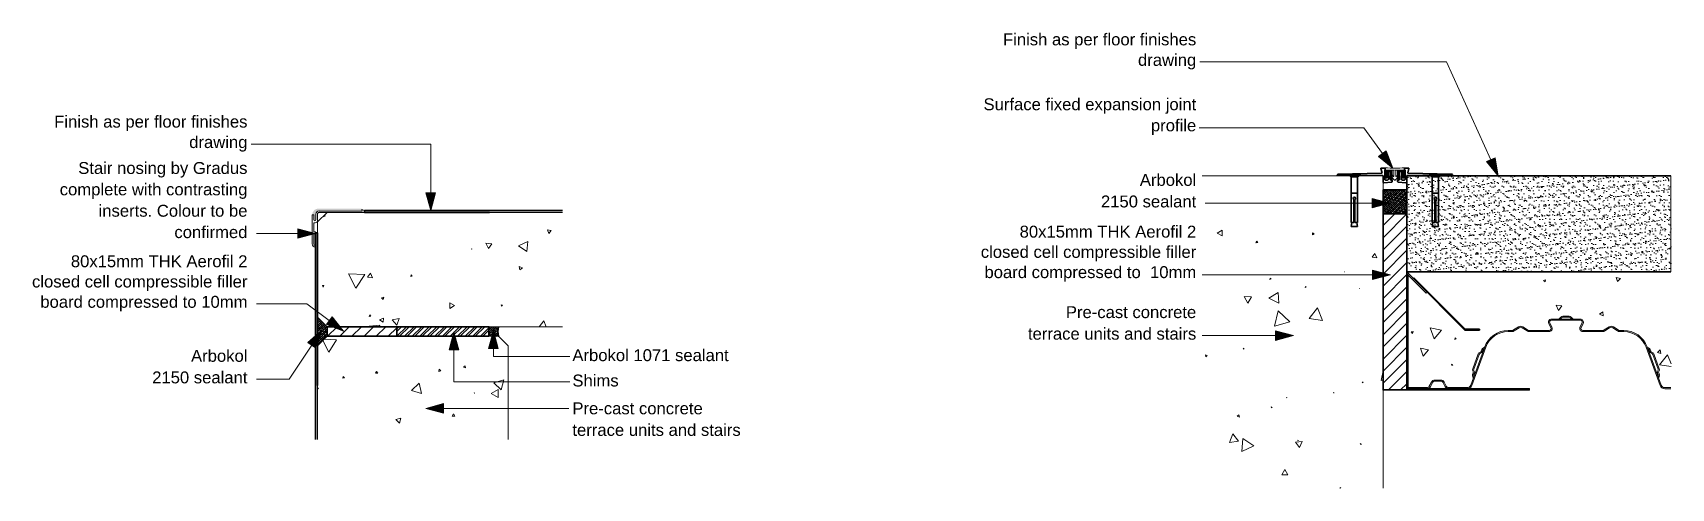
# Model space of a CAD drawing. Header units: millimetres. Extents: x -46868 to 156519, y -87156 to 18123.
# Drawn here: x 154800 to 156519, y -87132 to -86654 of the extents above; entities that cross this region are included whole.
import ezdxf

# ---------------------------------------------------------------- set-up
doc = ezdxf.new("R2010")
doc.units = ezdxf.units.MM
doc.header["$MEASUREMENT"] = 0
doc.linetypes.add('Wipeout_Contour', pattern=[1000, 0, -1000])
for name, color, linetype, lineweight in [('0_Pen_No__1', 7, 'Continuous', 13), ('0_Pen_No__2', 8, 'Continuous', 15), ('0_Pen_No__6', 7, 'Continuous', 35), ('0_Pen_No__7', 7, 'Continuous', 35), ('0_Pen_No__8', 7, 'Continuous', 35), ('0_Pen_No__9', 7, 'Continuous', 13), ('2D Layer_Pen_No__1', 7, 'Continuous', 13), ('2D Layer_Pen_No__2', 8, 'Continuous', 15), ('2D Layer_Pen_No__3', 7, 'Continuous', 18), ('2D Layer_Pen_No__6', 7, 'Continuous', 35), ('2D Layer_Pen_No__8', 7, 'Continuous', 35), ('A-95-P_Text_1_2_Pen_No__1', 7, 'Continuous', 13), ('A-95-P_Text_1_2_Pen_No__7', 7, 'Continuous', 35), ('HATCHING_Pen_No__1', 7, 'Continuous', 13), ('HATCHING_Pen_No__101', 252, 'Continuous', 15), ('HATCHING_Pen_No__2', 8, 'Continuous', 15), ('HATCHING_Pen_No__6', 7, 'Continuous', 35), ('HATCHING_Pen_No__8', 7, 'Continuous', 35), ('HATCHING_Pen_No__84', 8, 'Continuous', 20), ('HATCHING_Pen_No__9', 7, 'Continuous', 13)]:
    doc.layers.add(name, color=color, linetype=linetype, lineweight=lineweight)
doc.layers.add('2D Layer', color=7, linetype='Continuous')
doc.layers.add('HATCHING', color=7, linetype='Continuous')
doc.layers.add('2D Layer_Pen_No__252', color=7, linetype='Continuous', lineweight=13, true_color=0xe8e8e8)
doc.styles.add('GENERATED_STYLE_2', font='')
doc.styles.get('GENERATED_STYLE_2').set_extended_font_data('Arial')

msp = doc.modelspace()

# ---------------------------------------------------------------- texts
at = {"layer": 'A-95-P_Text_1_2_Pen_No__1', "linetype": 'Continuous', "insert": (156020.9, -86856.4), "char_height": 12.5003, "width": 227.8, "attachment_point": 3, "line_spacing_factor": 1.020177, "style": 'GENERATED_STYLE_2'}
msp.add_mtext('\\A1;{\\fArial|b0|i0|c0|p34;80x15mm THK Aerofil 2 closed cell compressible filler board compressed to  10mm}', dxfattribs=at)
at = {"layer": 'A-95-P_Text_1_2_Pen_No__7', "linetype": 'Continuous', "char_height": 12.5, "style": 'GENERATED_STYLE_2'}
for s, insert, width, attachment_point, line_spacing_factor in [('\\A1;{\\fArial|b0|i0|c0|p34;Finish as per floor finishes drawing }', (156020.9, -86654.6), 232.22, 3, 1.032023), ('\\A1;{\\fArial|b0|i0|c0|p34;Surface fixed expansion joint profile}', (156020.9, -86722.7), 227.027, 3, 1.062549), ('\\A1;{\\fArial|b0|i0|c0|p34;Finish as per floor finishes drawing }', (155025.2, -86740.9), 232.22, 3, 1.032023), ('\\A1;{\\fArial|b0|i0|c0|p34;Stair nosing by Gradus complete with contrasting inserts. Colour to be confirmed}', (155025.2, -86789.6), 227.027, 3, 1.076739), ('\\A1;{\\fArial|b0|i0|c0|p34;Arbokol \\P\\fArial|b0|i0|c0|p34;2150 sealant}', (156020.9, -86802.1), 131.238, 3, 1.085543), ('\\A1;{\\fArial|b0|i0|c0|p34;Pre-cast concrete terrace units and stairs}', (156020.9, -86940.9), 180.699, 3, 1.087772), ('\\A1;{\\fArial|b0|i0|c0|p34;Arbokol \\P\\fArial|b0|i0|c0|p34;2150 sealant}', (155025.2, -86986.8), 131.238, 3, 1.085543), ('\\A1;{\\fArial|b0|i0|c0|p34;Pre-cast concrete terrace units and stairs}', (155366.2, -87041.9), 180.699, 1, 1.087772)]:
    msp.add_mtext(s, dxfattribs=dict(at, insert=insert, width=width, attachment_point=attachment_point, line_spacing_factor=line_spacing_factor))
at = {"layer": 'A-95-P_Text_1_2_Pen_No__7', "linetype": 'Continuous', "insert": (155025.2, -86887.5), "char_height": 12.5, "width": 249.7, "attachment_point": 3, "rotation": 360, "line_spacing_factor": 1.021576, "style": 'GENERATED_STYLE_2'}
msp.add_mtext('\\A1;{\\fArial|b0|i0|c0|p34;80x15mm THK Aerofil 2\\P\\fArial|b0|i0|c0|p34;closed cell compressible filler board compressed to 10mm}', dxfattribs=at)
at = {"layer": 'A-95-P_Text_1_2_Pen_No__7', "linetype": 'Continuous', "char_height": 12.5, "attachment_point": 1, "style": 'GENERATED_STYLE_2'}
for s, insert in [('\\A1;{\\fArial|b0|i0|c0|p34;Arbokol 1071 sealant}', (155366.2, -86986.1)), ('\\A1;{\\fArial|b0|i0|c0|p34;Shims}', (155366.2, -87012.7))]:
    msp.add_mtext(s, dxfattribs=dict(at, insert=insert))

# ---------------------------------------------------------------- blocks, each defined once
blk = doc.blocks.new('*X198', base_point=(155220.4, -90565.3))
at = {"layer": 'HATCHING_Pen_No__9', "linetype": 'Continuous'}
for p, q in [((155104.2, -86977), (155110.7, -86989.1)), ((155118.8, -86976.1), (155105.5, -86975.7)), ((155110.7, -86989.1), (155118.8, -86976.1)), ((155253.6, -87003.4), (155251.9, -87004.9)), ((155251.9, -87004.9), (155254, -87005.5)), ((155254, -87005.5), (155253.6, -87003.4)), ((155125.6, -87014.8), (155125.2, -87016.5)), ((155125.2, -87016.5), (155126.9, -87016)), ((155126.9, -87016), (155125.6, -87014.8)), ((155160.7, -87009.3), (155159.6, -87011.3)), ((155159.6, -87011.3), (155161.9, -87011.3)), ((155161.9, -87011.3), (155160.7, -87009.3)), ((155205.5, -87021.8), (155197.3, -87029.3)), ((155207.9, -87032.7), (155205.5, -87021.8)), ((155226.5, -87007), (155225.9, -87009.3)), ((155225.9, -87009.3), (155228.3, -87008.7)), ((155228.3, -87008.7), (155226.5, -87007)), ((155294.2, -87018.3), (155283.8, -87021.3)), ((155283.8, -87021.3), (155291.6, -87028.8)), ((155291.6, -87028.8), (155294.2, -87018.3)), ((155099.6, -87026.9), (155098.7, -87026.7)), ((155098.7, -87027.9), (155099.6, -87026.9)), ((155197.3, -87029.3), (155207.9, -87032.7)), ((155263.3, -87031.9), (155263, -87032.3)), ((155263, -87032.3), (155263.5, -87032.3)), ((155263.5, -87032.3), (155263.3, -87031.9)), ((155288.2, -87028.3), (155280.9, -87032.5)), ((155280.9, -87032.5), (155288.2, -87036.7)), ((155288.2, -87036.7), (155288.2, -87028.3)), ((155241.4, -87053.8), (155240, -87056.3)), ((155240, -87056.3), (155242.9, -87056.2)), ((155242.9, -87056.2), (155241.4, -87053.8)), ((155186.1, -87058.3), (155180.8, -87060)), ((155180.8, -87060), (155184.9, -87063.7)), ((155184.9, -87063.7), (155186.1, -87058.3))]:
    blk.add_line(p, q, dxfattribs=at)
blk = doc.blocks.new('Fill_1_3', base_point=(155220.4, -90565.3))
at = {"layer": 'HATCHING_Pen_No__9', "linetype": 'Continuous'}
blk.add_blockref('*X198', (155220.4, -90565.3), dxfattribs=at)
blk = doc.blocks.new('*X200', base_point=(155220.4, -90565.3))
at = {"layer": 'HATCHING_Pen_No__9', "linetype": 'Continuous'}
for p, q in [((155104, -86847.1), (155106.6, -86846.3)), ((155106.6, -86846.3), (155105.7, -86845.5)), ((155340.1, -86860.8), (155341.3, -86864.5)), ((155343.9, -86861.6), (155340.1, -86860.8)), ((155341.3, -86864.5), (155343.9, -86861.6)), ((155260.7, -86880.8), (155260.4, -86880.9)), ((155260.4, -86880.9), (155260.6, -86881.1)), ((155260.6, -86881.1), (155260.7, -86880.8)), ((155275.5, -86874.7), (155278.2, -86880.3)), ((155281.7, -86875.3), (155275.5, -86874.7)), ((155278.2, -86880.3), (155281.7, -86875.3)), ((155319.4, -86872.9), (155309.8, -86877.4)), ((155309.8, -86877.4), (155318.5, -86883.4)), ((155318.5, -86883.4), (155319.4, -86872.9)), ((155313.9, -86900.6), (155310.3, -86899.2)), ((155310.3, -86899.2), (155310.9, -86902.9)), ((155310.9, -86902.9), (155313.9, -86900.6)), ((155103.8, -86919.3), (155104.7, -86920.8)), ((155105.5, -86919.3), (155103.8, -86919.3)), ((155104.7, -86920.8), (155105.5, -86919.3)), ((155131.3, -86906.8), (155139.1, -86921.9)), ((155148.3, -86907.6), (155131.3, -86906.8)), ((155139.1, -86921.9), (155148.3, -86907.6)), ((155154.3, -86906.2), (155151, -86910.5)), ((155151, -86910.5), (155156.4, -86911.3)), ((155156.4, -86911.3), (155154.3, -86906.2)), ((155197.1, -86908.1), (155196.5, -86909.7)), ((155196.5, -86909.7), (155198.2, -86909.4)), ((155198.2, -86909.4), (155197.1, -86908.1)), ((155168.4, -86931.6), (155165.9, -86932.1)), ((155165.9, -86932.1), (155167.5, -86934)), ((155167.5, -86934), (155168.4, -86931.6)), ((155153.6, -86950.1), (155152.9, -86951.7)), ((155152.9, -86951.7), (155154.7, -86951.5)), ((155154.7, -86951.5), (155153.6, -86950.1)), ((155167.8, -86953.5), (155163.9, -86955.4)), ((155167.5, -86957.8), (155167.8, -86953.5)), ((155184.4, -86953.7), (155177, -86955.3)), ((155182, -86960.9), (155184.4, -86953.7)), ((155237.5, -86937.3), (155237.5, -86943.2)), ((155242.5, -86940.3), (155237.5, -86937.3)), ((155237.5, -86943.2), (155242.5, -86940.3)), ((155292.9, -86940), (155291.6, -86939.5)), ((155291.6, -86939.5), (155291.9, -86940.9)), ((155291.9, -86940.9), (155292.9, -86940)), ((155164.2, -86960.9), (155152.8, -86962)), ((155152.8, -86962), (155153.1, -86962.5)), ((155163.5, -86962.5), (155164.2, -86960.9)), ((155163.9, -86955.4), (155167.5, -86957.8)), ((155177, -86955.3), (155182, -86960.9)), ((155336.1, -86956.3), (155331.5, -86962.5)), ((155338.7, -86962.5), (155336.1, -86956.3))]:
    blk.add_line(p, q, dxfattribs=at)
blk = doc.blocks.new('Fill_2_3', base_point=(155220.4, -90565.3))
at = {"layer": 'HATCHING_Pen_No__9', "linetype": 'Continuous'}
blk.add_blockref('*X200', (155220.4, -90565.3), dxfattribs=at)
blk = doc.blocks.new('Polyline_1_3', base_point=(155103, -86966.5))
at = {"layer": '2D Layer', "linetype": 'Continuous', "lineweight": 0, "true_color": 0x000000}
blk.add_hatch(color=178, dxfattribs=at).paths.add_polyline_path([(155103, -86966.5), (155088.4, -86979.2), (155096.7, -86984.8)])
at = {"layer": '2D Layer_Pen_No__1', "linetype": 'Continuous'}
for p, q in [((155103, -86966.5), (155088.4, -86979.2)), ((155103, -86966.5), (155096.7, -86984.8)), ((155096.7, -86984.8), (155088.4, -86979.2))]:
    blk.add_line(p, q, dxfattribs=at)
at = {"layer": '2D Layer_Pen_No__1', "linetype": 'Continuous', "flags": 128}
blk.add_lwpolyline([(155092.6, -86982), (155068.8, -87017.5), (155034.6, -87017.5)], dxfattribs=at)
blk = doc.blocks.new('Polyline_2_3', base_point=(155096.7, -86864.6))
at = {"layer": '2D Layer', "linetype": 'Continuous', "lineweight": 0, "true_color": 0x000000}
blk.add_hatch(color=178, dxfattribs=at).paths.add_polyline_path([(155096.7, -86864.6), (155078.1, -86859.6), (155078.1, -86869.6)])
at = {"layer": '2D Layer_Pen_No__1', "linetype": 'Continuous'}
for p, q in [((155096.7, -86864.6), (155078.1, -86859.6)), ((155078.1, -86869.6), (155078.1, -86859.6)), ((155096.7, -86864.6), (155078.1, -86869.6))]:
    blk.add_line(p, q, dxfattribs=at)
at = {"layer": '2D Layer_Pen_No__1', "linetype": 'Continuous', "flags": 128}
blk.add_lwpolyline([(155078.1, -86864.6), (155034.6, -86864.6)], dxfattribs=at)
blk = doc.blocks.new('Polyline_3_3', base_point=(155126, -86967.3))
at = {"layer": '2D Layer', "linetype": 'Continuous', "lineweight": 0, "true_color": 0x000000}
blk.add_hatch(color=178, dxfattribs=at).paths.add_polyline_path([(155126, -86967.3), (155114.1, -86952.1), (155108.1, -86960.1)])
at = {"layer": '2D Layer_Pen_No__1', "linetype": 'Continuous'}
for p, q in [((155108.1, -86960.1), (155114.1, -86952.1)), ((155126, -86967.3), (155114.1, -86952.1)), ((155126, -86967.3), (155108.1, -86960.1))]:
    blk.add_line(p, q, dxfattribs=at)
at = {"layer": '2D Layer_Pen_No__1', "linetype": 'Continuous', "flags": 128}
blk.add_lwpolyline([(155111.1, -86956.1), (155087.4, -86938.3), (155034.6, -86938.3)], dxfattribs=at)
blk = doc.blocks.new('Polyline_4_3', base_point=(155283.3, -86966.8))
at = {"layer": '2D Layer', "linetype": 'Continuous', "lineweight": 0, "true_color": 0x000000}
blk.add_hatch(color=178, dxfattribs=at).paths.add_polyline_path([(155283.3, -86966.8), (155278.3, -86985.5), (155288.3, -86985.5)])
at = {"layer": '2D Layer_Pen_No__1', "linetype": 'Continuous'}
for p, q in [((155283.3, -86966.8), (155278.3, -86985.5)), ((155283.3, -86966.8), (155288.3, -86985.5)), ((155288.3, -86985.5), (155278.3, -86985.5))]:
    blk.add_line(p, q, dxfattribs=at)
at = {"layer": '2D Layer_Pen_No__1', "linetype": 'Continuous', "flags": 128}
blk.add_lwpolyline([(155283.3, -86985.5), (155283.3, -86993.8), (155363.4, -86993.8)], dxfattribs=at)
blk = doc.blocks.new('Polyline_5_3', base_point=(155241.9, -86968))
at = {"layer": '2D Layer', "linetype": 'Continuous', "lineweight": 0, "true_color": 0x000000}
blk.add_hatch(color=178, dxfattribs=at).paths.add_polyline_path([(155241.9, -86968), (155236.9, -86986.7), (155246.9, -86986.7)])
at = {"layer": '2D Layer_Pen_No__1', "linetype": 'Continuous'}
for p, q in [((155241.9, -86968), (155236.9, -86986.7)), ((155241.9, -86968), (155246.9, -86986.7)), ((155246.9, -86986.7), (155236.9, -86986.7))]:
    blk.add_line(p, q, dxfattribs=at)
at = {"layer": '2D Layer_Pen_No__1', "linetype": 'Continuous', "flags": 128}
blk.add_lwpolyline([(155241.9, -86986.7), (155241.9, -87020.3), (155363.4, -87020.3)], dxfattribs=at)
blk = doc.blocks.new('Polyline_6_3', base_point=(155212.4, -87048.2))
at = {"layer": '2D Layer', "linetype": 'Continuous', "lineweight": 0, "true_color": 0x000000}
blk.add_hatch(color=178, dxfattribs=at).paths.add_polyline_path([(155212.4, -87048.2), (155231, -87053.2), (155231, -87043.2)])
at = {"layer": '2D Layer_Pen_No__1', "linetype": 'Continuous'}
for p, q in [((155212.4, -87048.2), (155231, -87043.2)), ((155212.4, -87048.2), (155231, -87053.2)), ((155231, -87043.2), (155231, -87053.2))]:
    blk.add_line(p, q, dxfattribs=at)
at = {"layer": '2D Layer_Pen_No__1', "linetype": 'Continuous', "flags": 128}
blk.add_lwpolyline([(155231, -87048.2), (155362.5, -87048.2)], dxfattribs=at)
blk = doc.blocks.new('Polyline_7_3', base_point=(155217.5, -86840.5))
at = {"layer": '2D Layer', "linetype": 'Continuous', "lineweight": 0, "true_color": 0x000000}
blk.add_hatch(color=178, dxfattribs=at).paths.add_polyline_path([(155217.5, -86840.5), (155222.5, -86821.8), (155212.5, -86821.8)])
at = {"layer": '2D Layer_Pen_No__1', "linetype": 'Continuous'}
for p, q in [((155217.5, -86840.5), (155212.5, -86821.8)), ((155212.5, -86821.8), (155222.5, -86821.8)), ((155217.5, -86840.5), (155222.5, -86821.8))]:
    blk.add_line(p, q, dxfattribs=at)
at = {"layer": '2D Layer_Pen_No__1', "linetype": 'Continuous', "flags": 128}
blk.add_lwpolyline([(155217.5, -86821.8), (155217.5, -86770.8), (155029.1, -86770.8)], dxfattribs=at)
blk = doc.blocks.new('*X210', base_point=(156228.7, -90853.8))
at = {"layer": 'HATCHING_Pen_No__9', "linetype": 'Continuous'}
for p, q in [((156387.4, -86913.2), (156385.5, -86913.8)), ((156385.5, -86913.8), (156387, -86915.2)), ((156387, -86915.2), (156387.4, -86913.2)), ((156466.2, -86911.8), (156461.7, -86910.7)), ((156461.7, -86910.7), (156463, -86915.1)), ((156463, -86915.1), (156466.2, -86911.8)), ((156398.5, -86939.8), (156401, -86945.5)), ((156404.7, -86940.5), (156398.5, -86939.8)), ((156401, -86945.5), (156404.7, -86940.5)), ((156447.5, -86946.9), (156444.1, -86949.3)), ((156444.1, -86949.3), (156447.9, -86951)), ((156447.9, -86951), (156447.5, -86946.9)), ((156248.6, -86967.6), (156246.5, -86968)), ((156246.5, -86968), (156248, -86969.6)), ((156248, -86969.6), (156248.6, -86967.6)), ((156278.4, -86966.2), (156266.5, -86963.8)), ((156266.5, -86963.8), (156270.5, -86975.3)), ((156270.5, -86975.3), (156278.4, -86966.2)), ((156264.8, -86986.8), (156256.3, -86985)), ((156256.3, -86985), (156259, -86993.3)), ((156259, -86993.3), (156264.8, -86986.8)), ((156292.5, -86974.3), (156292.4, -86975.8)), ((156292.4, -86975.8), (156293.7, -86975.1)), ((156293.7, -86975.1), (156292.5, -86974.3)), ((156507.6, -86986.9), (156505, -86989.6)), ((156508.6, -86990.5), (156507.6, -86986.9)), ((156290.3, -87002.4), (156288.9, -87001.8)), ((156288.9, -87001.8), (156289, -87003.3)), ((156289, -87003.3), (156290.3, -87002.4)), ((156505, -86989.6), (156508.6, -86990.5)), ((156515.5, -86991.9), (156507.2, -87002.5)), ((156507.2, -87002.5), (156519.4, -87004.3)), ((156519.4, -87001.6), (156515.5, -86991.9))]:
    blk.add_line(p, q, dxfattribs=at)
blk = doc.blocks.new('Fill_3_4', base_point=(156228.7, -90853.8))
at = {"layer": 'HATCHING_Pen_No__9', "linetype": 'Continuous'}
blk.add_blockref('*X210', (156228.7, -90853.8), dxfattribs=at)
blk = doc.blocks.new('*X212', base_point=(156228.7, -90853.8))
at = {"layer": 'HATCHING_Pen_No__9', "linetype": 'Continuous'}
for p, q in [((156048, -86861.2), (156043, -86864.3)), ((156043, -86864.3), (156048.1, -86867.1)), ((156048.1, -86867.1), (156048, -86861.2)), ((156143, -86863.9), (156142.9, -86866)), ((156142.9, -86866), (156144.8, -86865)), ((156144.8, -86865), (156143, -86863.9)), ((156084.4, -86872.5), (156083.6, -86874.3)), ((156083.6, -86874.3), (156085.6, -86874.1)), ((156085.6, -86874.1), (156084.4, -86872.5)), ((156208.4, -86885.7), (156205.5, -86889.6)), ((156205.5, -86889.6), (156210.3, -86890.2)), ((156210.3, -86890.2), (156208.4, -86885.7)), ((156098.5, -86911.5), (156098.3, -86913)), ((156098.3, -86913), (156099.7, -86912.3)), ((156099.7, -86912.3), (156098.5, -86911.5)), ((156176.8, -86904.7), (156176.5, -86904.7)), ((156176.5, -86904.7), (156176.7, -86905)), ((156176.7, -86905), (156176.8, -86904.7)), ((156078.9, -86931), (156071.1, -86930.8)), ((156071.1, -86930.8), (156074.9, -86937.6)), ((156074.9, -86937.6), (156078.9, -86931)), ((156106.9, -86926.4), (156097.2, -86932.6)), ((156097.2, -86932.6), (156107.4, -86937.9)), ((156107.4, -86937.9), (156106.9, -86926.4)), ((156135.4, -86920.1), (156135.1, -86921.2)), ((156135.1, -86921.2), (156136.2, -86920.9)), ((156136.2, -86920.9), (156135.4, -86920.1)), ((156192.5, -86922.3), (156192.4, -86922.4)), ((156192.4, -86922.4), (156192.5, -86922.4)), ((156192.5, -86922.4), (156192.5, -86922.3)), ((156107, -86945.7), (156103, -86961.9)), ((156119, -86957.3), (156107, -86945.7)), ((156148.2, -86942.7), (156139.4, -86953.8)), ((156139.4, -86953.8), (156153.3, -86955.9)), ((156153.3, -86955.9), (156148.2, -86942.7)), ((156103, -86961.9), (156119, -86957.3)), ((156070.9, -86984.9), (156070.1, -86985.5)), ((156070.1, -86985.5), (156071, -86985.9)), ((156071, -86985.9), (156070.9, -86984.9)), ((156030.5, -86992.1), (156030.8, -86994.1)), ((156032.5, -86992.8), (156030.5, -86992.1)), ((156030.8, -86994.1), (156032.5, -86992.8)), ((156196.2, -87020.5), (156195.1, -87020.5)), ((156195.1, -87020.5), (156195.6, -87021.4)), ((156195.6, -87021.4), (156196.2, -87020.5)), ((156216.9, -87008.7), (156214.9, -87019)), ((156214.9, -87019), (156216.9, -87018.3)), ((156115.9, -87036.8), (156115.6, -87036.8)), ((156115.6, -87036.8), (156115.8, -87037.1)), ((156115.8, -87037.1), (156115.9, -87036.8)), ((156165.1, -87031.4), (156165.1, -87031.9)), ((156165.5, -87031.7), (156165.1, -87031.4)), ((156165.1, -87031.9), (156165.5, -87031.7)), ((156065.6, -87054.9), (156063.8, -87056.5)), ((156063.8, -87056.5), (156066.2, -87057.3)), ((156066.2, -87057.3), (156065.6, -87054.9)), ((156100.7, -87047.1), (156099.7, -87046.7)), ((156099.7, -87046.7), (156099.9, -87047.7)), ((156099.9, -87047.7), (156100.7, -87047.1)), ((156059.4, -87074.9), (156055.8, -87084)), ((156055.8, -87084), (156065.4, -87082.6)), ((156065.4, -87082.6), (156059.4, -87074.9)), ((156069.9, -87079.7), (156068.8, -87093.5)), ((156068.8, -87093.5), (156081.3, -87087.6)), ((156081.3, -87087.6), (156069.9, -87079.7)), ((156131.9, -87082.8), (156125, -87083.7)), ((156125, -87083.7), (156129.2, -87089.2)), ((156128, -87081.7), (156127.6, -87082)), ((156127.6, -87082), (156128, -87082.2)), ((156128, -87082.2), (156128, -87081.7)), ((156129.2, -87089.2), (156131.9, -87082.8)), ((156193.8, -87085), (156192.9, -87085.8)), ((156192.9, -87085.8), (156194, -87086.2)), ((156194, -87086.2), (156193.8, -87085)), ((156113.9, -87112.5), (156110.6, -87118)), ((156110.6, -87118), (156117, -87118.1)), ((156117, -87118.1), (156113.9, -87112.5)), ((156172, -87131.2), (156171.7, -87132)), ((156172.7, -87132), (156172, -87131.2))]:
    blk.add_line(p, q, dxfattribs=at)
blk = doc.blocks.new('Fill_4_4', base_point=(156228.7, -90853.8))
at = {"layer": 'HATCHING_Pen_No__9', "linetype": 'Continuous'}
blk.add_blockref('*X212', (156228.7, -90853.8), dxfattribs=at)
blk = doc.blocks.new('Polyline_8_4', base_point=(156227.2, -86796))
at = {"layer": '2D Layer', "linetype": 'Continuous', "lineweight": 0, "true_color": 0x000000}
blk.add_hatch(color=178, dxfattribs=at).paths.add_polyline_path([(156227.2, -86796), (156220.3, -86777.9), (156212.2, -86783.8)])
at = {"layer": '2D Layer_Pen_No__1', "linetype": 'Continuous'}
for p, q in [((156212.2, -86783.8), (156220.3, -86777.9)), ((156227.2, -86796), (156220.3, -86777.9)), ((156227.2, -86796), (156212.2, -86783.8))]:
    blk.add_line(p, q, dxfattribs=at)
at = {"layer": '2D Layer_Pen_No__1', "linetype": 'Continuous', "flags": 128}
blk.add_lwpolyline([(156216.3, -86780.8), (156196.8, -86753.7), (156024.1, -86753.7)], dxfattribs=at)
blk = doc.blocks.new('Polyline_9_4', base_point=(156224.2, -86832.8))
at = {"layer": '2D Layer', "linetype": 'Continuous', "lineweight": 0, "true_color": 0x000000}
blk.add_hatch(color=178, dxfattribs=at).paths.add_polyline_path([(156224.2, -86832.8), (156205.6, -86827.8), (156205.6, -86837.8)])
at = {"layer": '2D Layer_Pen_No__1', "linetype": 'Continuous'}
for p, q in [((156224.2, -86832.8), (156205.6, -86827.8)), ((156205.6, -86837.8), (156205.6, -86827.8)), ((156224.2, -86832.8), (156205.6, -86837.8))]:
    blk.add_line(p, q, dxfattribs=at)
at = {"layer": '2D Layer_Pen_No__1', "linetype": 'Continuous', "flags": 128}
blk.add_lwpolyline([(156205.6, -86832.8), (156030.3, -86832.8)], dxfattribs=at)
blk = doc.blocks.new('Polyline_10_4', base_point=(156337.7, -86804.2))
at = {"layer": '2D Layer', "linetype": 'Continuous', "lineweight": 0, "true_color": 0x000000}
blk.add_hatch(color=178, dxfattribs=at).paths.add_polyline_path([(156337.7, -86804.2), (156334.6, -86785.1), (156325.4, -86789.2)])
at = {"layer": '2D Layer_Pen_No__1', "linetype": 'Continuous'}
for p, q in [((156325.4, -86789.2), (156334.6, -86785.1)), ((156337.7, -86804.2), (156325.4, -86789.2)), ((156337.7, -86804.2), (156334.6, -86785.1))]:
    blk.add_line(p, q, dxfattribs=at)
at = {"layer": '2D Layer_Pen_No__1', "linetype": 'Continuous', "flags": 128}
blk.add_lwpolyline([(156330, -86787.2), (156283.7, -86684.4), (156024.8, -86684.4)], dxfattribs=at)
blk = doc.blocks.new('Polyline_11_4', base_point=(156122.8, -86971.8))
at = {"layer": '2D Layer', "linetype": 'Continuous', "lineweight": 0, "true_color": 0x000000}
blk.add_hatch(color=178, dxfattribs=at).paths.add_polyline_path([(156122.8, -86971.8), (156104.2, -86966.8), (156104.2, -86976.8)])
at = {"layer": '2D Layer_Pen_No__1', "linetype": 'Continuous'}
for p, q in [((156122.8, -86971.8), (156104.2, -86966.8)), ((156104.2, -86976.8), (156104.2, -86966.8)), ((156122.8, -86971.8), (156104.2, -86976.8))]:
    blk.add_line(p, q, dxfattribs=at)
at = {"layer": '2D Layer_Pen_No__1', "linetype": 'Continuous', "flags": 128}
blk.add_lwpolyline([(156104.2, -86971.8), (156027.1, -86971.8)], dxfattribs=at)
blk = doc.blocks.new('Polyline_12_4', base_point=(156224.7, -86908))
at = {"layer": '2D Layer', "linetype": 'Continuous', "lineweight": 0, "true_color": 0x000000}
blk.add_hatch(color=178, dxfattribs=at).paths.add_polyline_path([(156224.7, -86908), (156206, -86903), (156206, -86913)])
at = {"layer": '2D Layer_Pen_No__1', "linetype": 'Continuous'}
for p, q in [((156224.7, -86908), (156206, -86903)), ((156206, -86913), (156206, -86903)), ((156224.7, -86908), (156206, -86913))]:
    blk.add_line(p, q, dxfattribs=at)
at = {"layer": '2D Layer_Pen_No__1', "linetype": 'Continuous', "flags": 128}
blk.add_lwpolyline([(156206, -86908), (156027.1, -86908)], dxfattribs=at)

# ---------------------------------------------------------------- hatches: boundary and pattern name
at = {"layer": '0_Pen_No__8', "linetype": 'Continuous'}
h = msp.add_hatch(dxfattribs=at)
h.set_pattern_fill('DOTS_0004', color=256, style=0, pattern_type=2)
h.set_pattern_definition([(80.3474, (144481.3, -85082.44), (-128.874, 94.3825), [0, -142.875])])
h.paths.add_polyline_path([(156109.4, -86913.8), (156189.4, -86913.8), (156189.4, -86903.8), (156109.4, -86903.8)])
at = {"layer": '0_Pen_No__9', "linetype": 'Continuous'}
for points in [[(156222.5, -86804.9), (156222.5, -86799.3, -0.414214), (156222.6, -86799.2), (156224.9, -86799.2, -0.466308), (156225, -86799.3), (156224.4, -86806.8, 0.436671), (156225.4, -86807.9), (156226.5, -86807.9), (156226.5, -86798.3, -0.009109), (156219.4, -86798), (156219.4, -86799.2, -0.63707), (156219.2, -86799.3), (156218.8, -86798.9, 0.110459), (156218.7, -86798.9), (156218.7, -86799.5), (156219.3, -86800.1, -0.221695), (156219.4, -86800.1), (156219.4, -86801.1, -0.63707), (156219.2, -86801.2), (156218.8, -86800.8, 0.110459), (156218.7, -86800.8), (156218.7, -86801.4), (156219.3, -86802, -0.221695), (156219.4, -86802), (156219.4, -86803, -0.63707), (156219.2, -86803.1), (156218.8, -86802.7, 0.110459), (156218.7, -86802.7), (156218.7, -86803.3), (156219.3, -86803.9, -0.221695), (156219.4, -86803.9), (156219.4, -86804.9, -0.63707), (156219.2, -86805), (156218.8, -86804.6, 0.110459), (156218.7, -86804.6), (156218.7, -86805.2), (156220.3, -86806.6, 0.36397), (156220.6, -86806.6), (156222.5, -86805, 0.221695)], [(156236.2, -86799.3), (156236.2, -86804.9, 0.221695), (156236.3, -86805), (156238.2, -86806.6, 0.36397), (156238.5, -86806.6), (156240.1, -86805.2), (156240.1, -86804.6, 0.110459), (156240, -86804.6), (156239.6, -86805, -0.63707), (156239.4, -86804.9), (156239.4, -86803.9, -0.221695), (156239.4, -86803.9), (156240.1, -86803.3), (156240.1, -86802.7, 0.110459), (156240, -86802.7), (156239.6, -86803.1, -0.63707), (156239.4, -86803), (156239.4, -86802, -0.221695), (156239.4, -86802), (156240.1, -86801.4), (156240.1, -86800.8, 0.110459), (156240, -86800.8), (156239.6, -86801.2, -0.63707), (156239.4, -86801.1), (156239.4, -86800.1, -0.221695), (156239.4, -86800.1), (156240.1, -86799.5), (156240.1, -86798.9, 0.110459), (156240, -86798.9), (156239.6, -86799.3, -0.63707), (156239.4, -86799.2), (156239.4, -86798, -0.009109), (156232.2, -86798.3), (156232.2, -86807.9), (156233.3, -86807.9, 0.436671), (156234.3, -86806.8), (156233.8, -86799.3, -0.466308), (156233.9, -86799.2), (156236.1, -86799.2, -0.414214)]]:
    msp.add_hatch(color=256, dxfattribs=at).paths.add_polyline_path(points)
h = msp.add_hatch(dxfattribs=at)
h.set_pattern_fill('ANSI37_0004', color=256, style=0, pattern_type=2)
h.set_pattern_definition([(45, (147939.586, -82856.396), (-28.51231, 28.51231), []), (135, (147939.586, -82856.396), (28.51231, 28.51231), [])])
h.paths.add_polyline_path([(156229, -86808.5, 0.438254), (156229.7, -86808.5), (156232.9, -86805.2), (156232.9, -86802.7), (156230.8, -86804.9, -0.679603), (156230.4, -86804.7), (156230.4, -86798.3, 0.015469), (156239.4, -86798), (156239.6, -86795.7, -0.028765), (156219.1, -86795.7), (156219.4, -86798, 0.015472), (156228.4, -86798.3), (156228.4, -86804.6, -0.684727), (156227.9, -86804.8), (156225.9, -86802.5), (156225.9, -86805.1)])
at = {"layer": 'HATCHING_Pen_No__101', "linetype": 'Continuous'}
msp.add_hatch(color=256, dxfattribs=at).paths.add_polyline_path([(156243.1, -87027.6), (156262.9, -87027.6, 0.278119), (156266.6, -87025.4), (156268.8, -87021.2, -0.278119), (156271.4, -87019.6), (156277.4, -87019.6, -0.278119), (156280, -87021.2), (156282.2, -87025.4, 0.278119), (156285.9, -87027.6), (156305.2, -87027.6, 0.315299), (156310.1, -87024.2), (156324.7, -86984.1, -0.315299), (156348.2, -86967.6), (156352.4, -86967.6, 0.146419), (156354.7, -86966.9), (156359.7, -86963.6, -0.146419), (156361.4, -86963.1, -0.146419), (156363, -86963.6), (156368.1, -86966.9, 0.146419), (156370.4, -86967.6), (156391.2, -86967.6, 0.554309), (156394.1, -86963), (156391.9, -86958.5, -0.554309), (156393.7, -86955.6), (156424.1, -86955.6, -0.554309), (156425.8, -86958.5), (156423.6, -86963, 0.554309), (156426.5, -86967.6), (156447.4, -86967.6, 0.146419), (156449.7, -86966.9), (156454.7, -86963.6, -0.146419), (156456.4, -86963.1, -0.146419), (156458, -86963.6), (156463.1, -86966.9, 0.146419), (156465.4, -86967.6), (156469.5, -86967.6, -0.315299), (156493, -86984.1), (156507.6, -87024.2, 0.315299), (156512.5, -87027.6), (156519.1, -87027.6), (156519.1, -87026.4), (156512.5, -87026.4, -0.315299), (156508.8, -87023.8), (156494.2, -86983.7, 0.315299), (156469.5, -86966.4), (156465.4, -86966.4, -0.146419), (156463.7, -86965.9), (156458.7, -86962.6, 0.146419), (156456.4, -86961.9, 0.146419), (156454.1, -86962.6), (156449, -86965.9, -0.146419), (156447.4, -86966.4), (156426.5, -86966.4, -0.554309), (156424.7, -86963.5), (156426.9, -86959, 0.554309), (156424.1, -86954.4), (156393.7, -86954.4, 0.554309), (156390.8, -86959), (156393, -86963.5, -0.554309), (156391.2, -86966.4), (156370.4, -86966.4, -0.146419), (156368.7, -86965.9), (156363.7, -86962.6, 0.146419), (156361.4, -86961.9, 0.146419), (156359.1, -86962.6), (156354, -86965.9, -0.146419), (156352.4, -86966.4), (156348.2, -86966.4, 0.315299), (156323.6, -86983.7), (156309, -87023.8, -0.315299), (156305.2, -87026.4), (156285.9, -87026.4, -0.278119), (156283.3, -87024.8), (156281.1, -87020.7, 0.278119), (156277.4, -87018.4), (156271.4, -87018.4, 0.278119), (156267.7, -87020.7), (156265.5, -87024.8, -0.278119), (156262.9, -87026.4), (156243.1, -87026.4)])
at = {"layer": 'HATCHING_Pen_No__2', "linetype": 'Continuous'}
msp.add_hatch(color=256, dxfattribs=at).paths.add_polyline_path([(155099.7, -86838.4, 0.400096), (155093.2, -86844.6, 0.428473), (155093.5, -86844.9), (155094.9, -86844.9), (155094.9, -86849.9, 1), (155096.9, -86849.9), (155096.9, -86844.4, -0.414214), (155100.4, -86840.9), (155144.7, -86840.9, 0.414214), (155145.2, -86840.4), (155145.2, -86838.9, 0.414214), (155144.7, -86838.4)])
at = {"layer": 'HATCHING_Pen_No__6', "linetype": 'Continuous'}
for points in [[(155148.2, -86842.5), (155355.8, -86842.5), (155355.8, -86840.5), (155148.2, -86840.5)], [(155096.7, -86864), (155096.7, -87080.8), (155098.7, -87080.8), (155098.7, -86864)]]:
    msp.add_hatch(color=256, dxfattribs=at).paths.add_polyline_path(points)
at = {"layer": 'HATCHING_Pen_No__8', "linetype": 'Continuous'}
h = msp.add_hatch(dxfattribs=at)
h.set_pattern_fill('ANSI38_0004', color=256, style=0, pattern_type=2)
h.set_pattern_definition([(45, (156228.7405, -90853.8119), (-1.122532, 1.122532), []), (135, (156228.7405, -90853.8119), (-3.36759605, 1.122532), [3.96875, -2.38125])])
h.paths.add_polyline_path([(156216.9, -86843.8), (156241.9, -86843.8), (156241.9, -86818.8), (156216.9, -86818.8)])
at = {"layer": 'HATCHING_Pen_No__84', "linetype": 'Continuous'}
h = msp.add_hatch(dxfattribs=at)
h.set_pattern_fill('AR_SAND_0004', color=256, style=0, pattern_type=2)
h.set_pattern_definition([(37.5, (156228.7405, -90853.812), (-0.251948, 7.706524), [0, -6.079392, 0, -6.79932, 0, -6.49935]), (7.5, (156228.74, -90853.812), (7.0784, 11.287455), [0, -3.279672, 0, -5.479452, 0, -2.09979]), (327.5, (156223.821, -90853.812), (12.455322, 0.022634), [0, -1.9998, 0, -7.19928, 0, -9.39906]), (317.5, (156223.821, -90853.812), (12.023304, 3.51035), [0, -0.9999, 0, -4.719528, 0, -5.39946])])
h.paths.add_polyline_path([(156519.1, -86804.2), (156241.9, -86804.2), (156241.9, -86905), (156519.1, -86905)])
h = msp.add_hatch(dxfattribs=at)
h.set_pattern_fill('Thermal_Block_0004', color=256, style=0, pattern_type=2)
h.set_pattern_definition([(45, (156228.7405, -90853.812), (-6.36396, 6.36396), [])])
h.paths.add_polyline_path([(156216.9, -87028.8), (156241.9, -87028.8), (156241.9, -86843.8), (156216.9, -86843.8)])

# ---------------------------------------------------------------- linework, layer by layer
at = {"layer": '0_Pen_No__1', "linetype": 'Continuous'}
for p, q in [((156218.7, -86798.9), (156218.7, -86799.5)), ((156219.3, -86800.1), (156218.7, -86799.5)), ((156219.2, -86799.3), (156218.8, -86798.9)), ((156219.1, -86795.7), (156219.4, -86798)), ((156219.4, -86798), (156219.4, -86799.2)), ((156222.5, -86799.3), (156222.5, -86804.9)), ((156224.9, -86799.2), (156222.6, -86799.2)), ((156225, -86799.3), (156224.4, -86806.8)), ((156226.5, -86798.3), (156226.5, -86807.9)), ((156228.4, -86804.6), (156228.4, -86798.3)), ((156230.4, -86804.7), (156230.4, -86798.3)), ((156232.2, -86798.3), (156232.2, -86807.9)), ((156233.8, -86799.3), (156234.3, -86806.8)), ((156236.1, -86799.2), (156233.9, -86799.2)), ((156236.2, -86799.3), (156236.2, -86804.9)), ((156239.6, -86795.7), (156239.4, -86798)), ((156239.4, -86798), (156239.4, -86799.2)), ((156239.4, -86800.1), (156240.1, -86799.5)), ((156239.6, -86799.3), (156240, -86798.9)), ((156240.1, -86798.9), (156240.1, -86799.5)), ((156218.7, -86800.8), (156218.7, -86801.4)), ((156219.3, -86802), (156218.7, -86801.4)), ((156218.7, -86802.7), (156218.7, -86803.3)), ((156219.3, -86803.9), (156218.7, -86803.3)), ((156218.7, -86804.6), (156218.7, -86805.2)), ((156220.3, -86806.6), (156218.7, -86805.2)), ((156219.2, -86801.2), (156218.8, -86800.8)), ((156219.2, -86803.1), (156218.8, -86802.7)), ((156219.2, -86805), (156218.8, -86804.6)), ((156219.4, -86800.1), (156219.4, -86801.1)), ((156219.4, -86802), (156219.4, -86803)), ((156219.4, -86803.9), (156219.4, -86804.9)), ((156220.6, -86806.6), (156222.5, -86805)), ((156225.4, -86807.9), (156226.5, -86807.9)), ((156227.9, -86804.8), (156225.9, -86802.5)), ((156229, -86808.5), (156225.9, -86805.1)), ((156229.7, -86808.5), (156232.9, -86805.1)), ((156230.8, -86804.9), (156233, -86802.6)), ((156232.2, -86807.9), (156233.3, -86807.9)), ((156238.2, -86806.6), (156236.3, -86805)), ((156238.5, -86806.6), (156240.1, -86805.2)), ((156239.4, -86800.1), (156239.4, -86801.1)), ((156239.4, -86802), (156240.1, -86801.4)), ((156239.4, -86802), (156239.4, -86803)), ((156239.4, -86803.9), (156240.1, -86803.3)), ((156239.4, -86803.9), (156239.4, -86804.9)), ((156239.6, -86801.2), (156240, -86800.8)), ((156239.6, -86803.1), (156240, -86802.7)), ((156239.6, -86805), (156240, -86804.6)), ((156240.1, -86800.8), (156240.1, -86801.4)), ((156240.1, -86802.7), (156240.1, -86803.3)), ((156240.1, -86804.6), (156240.1, -86805.2))]:
    msp.add_line(p, q, dxfattribs=at)
for centre, radius, start, end in [((156218.6, -86799.1), 0.25, 50, 75.2131), ((156229.4, -86618.2), 177.8, 266.6986, 273.3014), ((156219.3, -86799.2), 0.1, 230, 0), ((156230, -86602), 196.3, 266.8911, 269.7087), ((156222.6, -86799.3), 0.1, 90, 180), ((156224.9, -86799.3), 0.1, 350, 90), ((156228.7, -86602), 196.3, 270.2923, 273.1089), ((156233.9, -86799.3), 0.1, 90, 190), ((156236.1, -86799.3), 0.1, 0, 90), ((156239.5, -86799.2), 0.1, 180, 310), ((156240.1, -86799.1), 0.25, 104.7869, 130), ((156218.6, -86801), 0.25, 50, 75.2131), ((156218.6, -86802.9), 0.25, 50, 75.2131), ((156218.6, -86804.8), 0.25, 50, 75.2131), ((156219.3, -86801.1), 0.1, 230, 0), ((156219.3, -86803), 0.1, 230, 0), ((156219.3, -86804.9), 0.1, 230, 0), ((156219.3, -86800.1), 0.1, 360, 50), ((156219.3, -86802), 0.1, 360, 50), ((156219.3, -86803.9), 0.1, 360, 50), ((156220.4, -86806.4), 0.25, 230, 310), ((156222.4, -86804.9), 0.1, 310, 0), ((156225.4, -86806.9), 1, 175.6421, 270), ((156228.1, -86804.6), 0.25, 222.3981, 0), ((156229.4, -86808.2), 0.5, 222.2681, 316.9306), ((156230.6, -86804.7), 0.25, 180, 316.8006), ((156233.3, -86806.9), 1, 270, 4.3579), ((156236.3, -86804.9), 0.1, 180, 230), ((156238.3, -86806.4), 0.25, 230, 310), ((156239.5, -86800.1), 0.1, 130, 180), ((156239.5, -86801.1), 0.1, 180, 310), ((156239.5, -86802), 0.1, 130, 180), ((156239.5, -86803), 0.1, 180, 310), ((156239.5, -86803.9), 0.1, 130, 180), ((156239.5, -86804.9), 0.1, 180, 310), ((156240.1, -86801), 0.25, 104.7869, 130), ((156240.1, -86802.9), 0.25, 104.7869, 130), ((156240.1, -86804.8), 0.25, 104.7869, 130)]:
    msp.add_arc(centre, radius, start, end, dxfattribs=at)
at = {"layer": '0_Pen_No__2', "linetype": 'Continuous'}
for centre, radius, start, end in [((155093.5, -86845.2), 0.3, 90, 180), ((155094.4, -86845.2), 0.3, 0, 90), ((155095.8, -86850.1), 1.08, 180, 0), ((155096.2, -86850.9), 2.5, 270, 0), ((155100.4, -86844.4), 3.5, 90, 180), ((155100.7, -86844.5), 2, 90, 180), ((155095.2, -86853.9), 0.5, 90, 180), ((155096.2, -86863.5), 0.5, 0, 90), ((155096.2, -86864.5), 0.5, 270, 0), ((155096.7, -86875.5), 3.5, 180, 264.6206), ((155096.7, -86875.5), 2, 180, 262.5053), ((155096.4, -86878.7), 0.3, 264.6206, 0), ((155096.4, -86877.8), 0.3, 0, 82.5053)]:
    msp.add_arc(centre, radius, start, end, dxfattribs=at)
at = {"layer": '0_Pen_No__6', "linetype": 'Continuous'}
for p, q in [((156190.1, -86822.2), (156183.6, -86822.2)), ((156275.1, -86822.2), (156268.6, -86822.2))]:
    msp.add_line(p, q, dxfattribs=at)
at = {"layer": '0_Pen_No__6', "linetype": 'Continuous', "flags": 128}
for points in [[(156186.1, -86802.2), (156180.9, -86802.2), (156180.9, -86803), (156183.6, -86805.2), (156190.1, -86805.2), (156192.9, -86803), (156192.9, -86802.2), (156187.6, -86802.2), (156187.6, -86804.2), (156186.1, -86804.2)], [(156271.1, -86802.2), (156265.9, -86802.2), (156265.9, -86803), (156268.6, -86805.2), (156275.1, -86805.2), (156277.9, -86803), (156277.9, -86802.2), (156272.6, -86802.2), (156272.6, -86804.2), (156271.1, -86804.2)]]:
    msp.add_lwpolyline(points, close=True, dxfattribs=at)
for points in [[(156190.1, -86805.2), (156183.6, -86805.2), (156183.6, -86853), (156186.4, -86853), (156186.4, -86829, -4.832779), (156187.4, -86829), (156187.4, -86853), (156190.1, -86853)], [(156275.1, -86805.2), (156268.6, -86805.2), (156268.6, -86853), (156271.4, -86853), (156271.4, -86829, -4.832779), (156272.4, -86829), (156272.4, -86853), (156275.1, -86853)], [(156189.5, -86853), (156187.4, -86853), (156187.4, -86829, 4.832779), (156186.4, -86829), (156186.4, -86853), (156184.3, -86853), (156183.6, -86857.2), (156190.1, -86857.2)], [(156274.5, -86853), (156272.4, -86853), (156272.4, -86829, 4.832779), (156271.4, -86829), (156271.4, -86853), (156269.3, -86853), (156268.6, -86857.2), (156275.1, -86857.2)]]:
    msp.add_lwpolyline(points, format="xyb", close=True, dxfattribs=at)
at = {"layer": '0_Pen_No__7', "linetype": 'Continuous', "flags": 128}
for points in [[(156221.7, -86808.5, 0.414214), (156222.5, -86807.7), (156222.5, -86800.4, -0.414214), (156223.3, -86799.6), (156224.4, -86799.6, -0.429634), (156224.8, -86800), (156224.4, -86807.6, 0.429634), (156225.2, -86808.5), (156226.3, -86808.5, -0.414214), (156226.6, -86808.8), (156226.6, -86809.8, -0.389336), (156225.9, -86810.6), (156217.7, -86811.3, -0.439537), (156216.9, -86810.5), (156216.9, -86804.2, 0.414214), (156216.5, -86803.8), (156169.5, -86803.8, -0.986438), (156169.5, -86802.5), (156215.5, -86801.3, 0.484687), (156215.9, -86800.8), (156214.7, -86796.4, -0.493145), (156215, -86795.9), (156218.8, -86795.9, -0.414214), (156219.2, -86796.3), (156219.2, -86797.7, -0.414214), (156218.9, -86797.9, 0.414214), (156218.7, -86798.2), (156218.7, -86807.7, 0.414214), (156219.5, -86808.5)], [(156237, -86808.5, -0.414214), (156236.2, -86807.7), (156236.2, -86800.4, 0.414214), (156235.4, -86799.6), (156234.3, -86799.6, 0.429634), (156233.9, -86800), (156234.3, -86807.6, -0.429634), (156233.6, -86808.5), (156232.5, -86808.5, 0.414214), (156232.1, -86808.8), (156232.1, -86809.8, 0.389336), (156232.8, -86810.6), (156241, -86811.3, 0.439537), (156241.9, -86810.5), (156241.9, -86804.2, -0.414214), (156242.2, -86803.8), (156289.2, -86803.8, 0.986438), (156289.2, -86802.5), (156243.2, -86801.3, -0.484687), (156242.9, -86800.8), (156244.1, -86796.4, 0.493145), (156243.7, -86795.9), (156239.9, -86795.9, 0.414214), (156239.6, -86796.3), (156239.6, -86797.7, 0.414214), (156239.8, -86797.9, -0.414214), (156240.1, -86798.2), (156240.1, -86807.7, -0.414214), (156239.3, -86808.5)]]:
    msp.add_lwpolyline(points, format="xyb", close=True, dxfattribs=at)
for points in [[(156519.1, -86905), (156241.9, -86905), (156241.9, -86804.2), (156519.1, -86804.2)], [(156241.9, -86804.2), (156241.9, -86905), (156341.9, -86905)], [(156241.9, -86905), (156241.9, -87027.6)]]:
    msp.add_lwpolyline(points, dxfattribs=at)
for points in [[(156216.9, -86843.8), (156241.9, -86843.8), (156241.9, -86818.8), (156216.9, -86818.8)], [(156241.9, -87028.8), (156216.9, -87028.8), (156216.9, -86843.8), (156241.9, -86843.8)], [(156262.2, -86927.1), (156263.1, -86926.2), (156241.9, -86905), (156241.9, -87028.8), (156370.3, -87028.8), (156370.3, -87027.6), (156243.1, -87027.6), (156243.1, -86907.9)], [(156318, -86966), (156302.9, -86966), (156248.8, -86912), (156249.4, -86911.3), (156303.2, -86965.1), (156318, -86965.1)]]:
    msp.add_lwpolyline(points, close=True, dxfattribs=at)
at = {"layer": '0_Pen_No__8', "linetype": 'Continuous'}
msp.add_arc((155304.6, -86967.5), 16.6, 162.4716, 197.5283, dxfattribs=at)
at = {"layer": '2D Layer_Pen_No__1', "linetype": 'Continuous', "flags": 128}
for points in [[(156216.9, -87132), (156216.9, -86804.2), (156027.1, -86804.2)], [(156216.9, -86818.8), (156216.9, -87132)]]:
    msp.add_lwpolyline(points, dxfattribs=at)
for points in [[(156519.1, -87026.4), (156512.5, -87026.4, -0.315299), (156508.8, -87023.8), (156494.2, -86983.7, 0.315299), (156469.5, -86966.4), (156465.4, -86966.4, -0.146419), (156463.7, -86965.9), (156458.7, -86962.6, 0.146419), (156456.4, -86961.9, 0.146419), (156454.1, -86962.6), (156449, -86965.9, -0.146419), (156447.4, -86966.4), (156426.5, -86966.4, -0.554309), (156424.7, -86963.5), (156426.9, -86959, 0.554309), (156424.1, -86954.4), (156393.7, -86954.4, 0.554309), (156390.8, -86959), (156393, -86963.5, -0.554309), (156391.2, -86966.4), (156370.4, -86966.4, -0.146419), (156368.7, -86965.9), (156363.7, -86962.6, 0.146419), (156361.4, -86961.9, 0.146419), (156359.1, -86962.6), (156354, -86965.9, -0.146419), (156352.4, -86966.4), (156348.2, -86966.4, 0.315299), (156323.6, -86983.7), (156309, -87023.8, -0.315299), (156305.2, -87026.4), (156285.9, -87026.4, -0.278119), (156283.3, -87024.8), (156281.1, -87020.7, 0.278119), (156277.4, -87018.4), (156271.4, -87018.4, 0.278119), (156267.7, -87020.7), (156265.5, -87024.8, -0.278119), (156262.9, -87026.4), (156243.1, -87026.4)], [(156243.1, -87027.6), (156262.9, -87027.6, 0.278119), (156266.6, -87025.4), (156268.8, -87021.2, -0.278119), (156271.4, -87019.6), (156277.4, -87019.6, -0.278119), (156280, -87021.2), (156282.2, -87025.4, 0.278119), (156285.9, -87027.6), (156305.2, -87027.6, 0.315299), (156310.1, -87024.2), (156324.7, -86984.1, -0.315299), (156348.2, -86967.6), (156352.4, -86967.6, 0.146419), (156354.7, -86966.9), (156359.7, -86963.6, -0.146419), (156361.4, -86963.1, -0.146419), (156363, -86963.6), (156368.1, -86966.9, 0.146419), (156370.4, -86967.6), (156391.2, -86967.6, 0.554309), (156394.1, -86963), (156391.9, -86958.5, -0.554309), (156393.7, -86955.6), (156424.1, -86955.6, -0.554309), (156425.8, -86958.5), (156423.6, -86963, 0.554309), (156426.5, -86967.6), (156447.4, -86967.6, 0.146419), (156449.7, -86966.9), (156454.7, -86963.6, -0.146419), (156456.4, -86963.1, -0.146419), (156458, -86963.6), (156463.1, -86966.9, 0.146419), (156465.4, -86967.6), (156469.5, -86967.6, -0.315299), (156493, -86984.1), (156507.6, -87024.2, 0.315299), (156512.5, -87027.6), (156519.1, -87027.6)]]:
    msp.add_lwpolyline(points, format="xyb", dxfattribs=at)
at = {"layer": '2D Layer_Pen_No__2', "linetype": 'Continuous'}
for p, q in [((155093.2, -86875.5), (155093.2, -86845.2)), ((155093.5, -86844.9), (155094.4, -86844.9)), ((155094.7, -86845.2), (155094.7, -86850.1)), ((155096.9, -86850.1), (155096.9, -86844.4)), ((155098.7, -86850.9), (155098.7, -86844.5)), ((155100.4, -86841), (155145.5, -86841)), ((155100.7, -86842.5), (155147.9, -86842.5)), ((155148.2, -86840.5), (155145.2, -86839.5)), ((155145.2, -86839.5), (155145.5, -86841)), ((155148.2, -86840.5), (155147.9, -86842.5)), ((155094.7, -86863), (155094.7, -86853.9)), ((155094.7, -86863), (155096.2, -86863)), ((155094.7, -86875.5), (155094.7, -86865)), ((155094.7, -86865), (155096.2, -86865)), ((155096.2, -86853.4), (155095.2, -86853.4)), ((155096.7, -86864.5), (155096.7, -86863.5)), ((155096.7, -86878.7), (155096.7, -86877.8))]:
    msp.add_line(p, q, dxfattribs=at)
at = {"layer": '2D Layer_Pen_No__252', "linetype": 'Continuous'}
for p, q in [((156402, -86953.8), (156403.4, -86952.3)), ((156404.3, -86953.2), (156402.8, -86954.7)), ((156405.7, -86951.4), (156412.1, -86951.4)), ((156405.7, -86952.6), (156412.1, -86952.6)), ((156413.5, -86953.2), (156414.9, -86954.7)), ((156415.8, -86953.8), (156414.3, -86952.3)), ((156320.5, -86986.3), (156319.8, -86988.1)), ((156321.6, -86986.8), (156321, -86988.6)), ((156322.6, -86984.6), (156322.3, -86984.7)), ((156322.9, -86985.7), (156322.6, -86985.8)), ((156494.8, -86985.7), (156495.1, -86985.8)), ((156495.2, -86984.6), (156495.5, -86984.7)), ((156496.1, -86986.8), (156496.8, -86988.6)), ((156497.3, -86986.3), (156497.9, -86988.1)), ((156316.6, -86991.1), (156311, -87006.6)), ((156312.1, -87007), (156317.8, -86991.5)), ((156505.6, -87007), (156500, -86991.5)), ((156501.1, -86991.1), (156506.8, -87006.6)), ((156310.9, -87012.7), (156311.6, -87010.9)), ((156311.4, -87015.4), (156311.2, -87015.1)), ((156312, -87013.1), (156312.7, -87011.3)), ((156312.4, -87014.7), (156312.2, -87014.4)), ((156505.7, -87013.1), (156505.1, -87011.3)), ((156505.4, -87014.7), (156505.6, -87014.4)), ((156506.9, -87012.7), (156506.2, -87010.9)), ((156506.4, -87015.4), (156506.6, -87015.1))]:
    msp.add_line(p, q, dxfattribs=at)
for centre, radius, start, end in [((156400.6, -86952.4), 2, 270, 314.9682), ((156405.7, -86954.6), 3.2, 90, 134.9682), ((156405.7, -86954.6), 2, 90, 134.9682), ((156412.1, -86954.6), 3.2, 45.0318, 90), ((156412.1, -86954.6), 2, 45.0318, 90), ((156417.2, -86952.4), 2, 225.0318, 270), ((156318.4, -86987.6), 1.5, 286, 340), ((156318.4, -86987.6), 2.7, 284.5139, 340), ((156323, -86987.3), 2.7, 106, 160), ((156323, -86987.3), 1.5, 106, 160), ((156322.2, -86983.1), 1.5, 286, 340), ((156495.6, -86983.1), 1.5, 200, 254), ((156494.7, -86987.3), 1.5, 20, 74), ((156494.7, -86987.3), 2.7, 20, 74), ((156499.3, -86987.6), 2.7, 200, 255.4861), ((156499.3, -86987.6), 1.5, 200, 254), ((156319.7, -86992.2), 3.2, 104.6266, 160), ((156319.7, -86992.2), 2, 104.321, 160), ((156498.1, -86992.2), 2, 20, 75.679), ((156498.1, -86992.2), 3.2, 20, 75.3734), ((156314, -87007.7), 3.2, 160, 215.3734), ((156313.5, -87013.6), 2.7, 160, 214), ((156310.2, -87010.4), 1.5, 340, 34), ((156310.2, -87016.2), 1.5, 340, 34), ((156314, -87007.7), 2, 160, 215.679), ((156313.5, -87013.6), 1.5, 160, 214), ((156310.2, -87010.4), 2.7, 340, 35.4861), ((156507.6, -87010.4), 2.7, 144.5139, 200), ((156503.8, -87007.7), 2, 324.321, 20), ((156504.3, -87013.6), 1.5, 326, 20), ((156507.6, -87010.4), 1.5, 146, 200), ((156507.6, -87016.2), 1.5, 146, 200), ((156503.8, -87007.7), 3.2, 324.6266, 20), ((156504.3, -87013.6), 2.7, 326, 20)]:
    msp.add_arc(centre, radius, start, end, dxfattribs=at)
at = {"layer": '2D Layer_Pen_No__3', "linetype": 'Continuous', "flags": 128}
msp.add_lwpolyline([(155298.7, -87080.8), (155298.7, -86982.5), (155288.7, -86972.5)], dxfattribs=at)
at = {"layer": '2D Layer_Pen_No__6', "linetype": 'Continuous', "flags": 128}
for points in [[(155355.8, -86840.5), (155148.2, -86840.5), (155148.2, -86842.5), (155279.1, -86842.5)], [(155096.7, -86864), (155098.7, -86864)]]:
    msp.add_lwpolyline(points, dxfattribs=at)
at = {"layer": 'HATCHING_Pen_No__1', "linetype": 'Continuous', "flags": 128}
for points in [[(156519.1, -86804.2), (156241.9, -86804.2), (156241.9, -86905), (156519.1, -86905)], [(156216.9, -87028.8), (156241.9, -87028.8), (156241.9, -86843.8), (156216.9, -86843.8)]]:
    msp.add_lwpolyline(points, close=True, dxfattribs=at)

# ---------------------------------------------------------------- block references
at = {"layer": '2D Layer', "linetype": 'Continuous'}
for name, p in [('Polyline_10_4', (156337.7, -86804.2)), ('Polyline_8_4', (156227.2, -86796)), ('Polyline_7_3', (155217.5, -86840.5)), ('Polyline_9_4', (156224.2, -86832.8)), ('Polyline_2_3', (155096.7, -86864.6)), ('Polyline_12_4', (156224.7, -86908)), ('Polyline_11_4', (156122.8, -86971.8)), ('Polyline_6_3', (155212.4, -87048.2))]:
    msp.add_blockref(name, p, dxfattribs=at)
at = {"layer": 'HATCHING_Pen_No__9', "linetype": 'Continuous'}
for name, p in [('Fill_2_3', (155220.4, -90565.3)), ('Fill_4_4', (156228.7, -90853.8)), ('Fill_3_4', (156228.7, -90853.8)), ('Fill_1_3', (155220.4, -90565.3))]:
    msp.add_blockref(name, p, dxfattribs=at)

msp.set_redraw_order([(e.dxf.handle, doc.entitydb.next_handle()) for e in msp.query("TEXT MTEXT ATTDEF DIMENSION ARC_DIMENSION")])  # texts and dimensions are drawn at this point

# ---------------------------------------------------------------- next in the draw order: wipeouts: each hides what was drawn before it
at = {"color": 254, "linetype": 'Wipeout_Contour', "lineweight": 0, "ltscale": 711286.183718}
msp.add_wipeout([(155108.7, -86962.5), (155098.7, -86952.5), (155098.7, -86982.5), (155108.7, -86972.5)], dxfattribs=at).dxf.layer = 'HATCHING'
at = {"color": 254, "linetype": 'Wipeout_Contour', "lineweight": 0, "ltscale": 711727.760447}
msp.add_wipeout([(155182, -86972.5), (155278.6, -86972.5), (155278.6, -86962.5), (155182, -86962.5)], dxfattribs=at).dxf.layer = 'HATCHING'

# ---------------------------------------------------------------- next in the draw order: hatches: boundary and pattern name
at = {"layer": 'HATCHING_Pen_No__8', "linetype": 'Continuous'}
h = msp.add_hatch(dxfattribs=at)
h.set_pattern_fill('ANSI38_0003', color=256, style=0, pattern_type=2)
h.set_pattern_definition([(45, (178759.3381, -98298.7946), (-1.122532015, 1.122532015), []), (135, (178759.3381, -98298.7946), (-3.36759605, 1.122532015), [3.96875, -2.38125])])
h.paths.add_polyline_path([(155108.7, -86962.5), (155098.7, -86952.5), (155098.7, -86982.5), (155108.7, -86972.5)])
h = msp.add_hatch(dxfattribs=at)
h.set_pattern_fill('Steel_0003', color=256, style=0, pattern_type=2)
h.set_pattern_definition([(45, (145285.4496, -94604.6623), (-3.9774756, 3.9774756), []), (45, (145284.124, -94603.3365), (-3.9774756, 3.9774756), [])])
h.paths.add_polyline_path([(155182, -86972.5), (155278.6, -86972.5), (155278.6, -86962.5), (155182, -86962.5)])
h = msp.add_hatch(dxfattribs=at)
h.set_pattern_fill('ANSI38_0003', color=256, style=0, pattern_type=2)
h.set_pattern_definition([(45, (178825.3387, -98298.7946), (-1.122532015, 1.122532015), []), (135, (178825.3387, -98298.7946), (-3.36759605, 1.122532015), [3.96875, -2.38125])])
h.paths.add_polyline_path([(155288.7, -86962.5), (155278.6, -86962.5), (155278.6, -86972.5), (155288.7, -86972.5, -0.154168)])

# ---------------------------------------------------------------- next in the draw order: linework, layer by layer
at = {"layer": '2D Layer_Pen_No__6', "linetype": 'Continuous', "flags": 128}
msp.add_lwpolyline([(155098.7, -87024.2), (155098.7, -86864), (155096.7, -86864), (155096.7, -87080.8)], dxfattribs=at)

# ---------------------------------------------------------------- next in the draw order: block references
at = {"layer": '2D Layer', "linetype": 'Continuous'}
for name, p in [('Polyline_5_3', (155241.9, -86968)), ('Polyline_4_3', (155283.3, -86966.8))]:
    msp.add_blockref(name, p, dxfattribs=at)

# ---------------------------------------------------------------- next in the draw order: wipeouts: each hides what was drawn before it
at = {"color": 254, "linetype": 'Wipeout_Contour', "lineweight": 0, "ltscale": 889269.957352}
msp.add_wipeout([(155126, -86962.5), (155108.7, -86962.5), (155108.7, -86972.5), (155182, -86972.5), (155182, -86962.5)], dxfattribs=at).dxf.layer = 'HATCHING'

# ---------------------------------------------------------------- next in the draw order: hatches: boundary and pattern name
at = {"layer": 'HATCHING_Pen_No__84', "linetype": 'Continuous'}
h = msp.add_hatch(dxfattribs=at)
h.set_pattern_fill('Thermal_Block_0003', color=256, style=0, pattern_type=2)
h.set_pattern_definition([(45, (155220.379, -90565.303), (-6.36396, 6.36396), [])])
h.paths.add_polyline_path([(155126, -86962.5), (155108.7, -86962.5), (155108.7, -86972.5), (155182, -86972.5), (155182, -86962.5)])

# ---------------------------------------------------------------- next in the draw order: linework, layer by layer
at = {"layer": '2D Layer_Pen_No__3', "linetype": 'Continuous', "flags": 128}
for points in [[(155355.8, -86962.5), (155108.7, -86962.5), (155098.7, -86952.5), (155098.7, -86852.5), (155108.7, -86842.5), (155355.8, -86842.5)], [(155098.7, -87080.8), (155098.7, -86982.5), (155108.7, -86972.5), (155288.7, -86972.5)]]:
    msp.add_lwpolyline(points, dxfattribs=at)
at = {"layer": '2D Layer_Pen_No__8', "linetype": 'Continuous', "flags": 128}
for points in [[(155108.7, -86962.5), (155098.7, -86952.5), (155098.7, -86982.5), (155108.7, -86972.5)], [(155108.7, -86962.5), (155182, -86962.5), (155182, -86972.5), (155108.7, -86972.5)], [(155278.6, -86972.5), (155182, -86972.5), (155182, -86962.5), (155278.6, -86962.5)]]:
    msp.add_lwpolyline(points, close=True, dxfattribs=at)
at = {"layer": 'HATCHING_Pen_No__1', "linetype": 'Continuous', "flags": 128}
msp.add_lwpolyline([(155126, -86962.5), (155108.7, -86962.5), (155108.7, -86972.5), (155182, -86972.5), (155182, -86962.5)], close=True, dxfattribs=at)

# ---------------------------------------------------------------- next in the draw order: block references
at = {"layer": '2D Layer', "linetype": 'Continuous'}
for name, p in [('Polyline_3_3', (155126, -86967.3)), ('Polyline_1_3', (155103, -86966.5))]:
    msp.add_blockref(name, p, dxfattribs=at)

doc.saveas('drawing.dxf')
